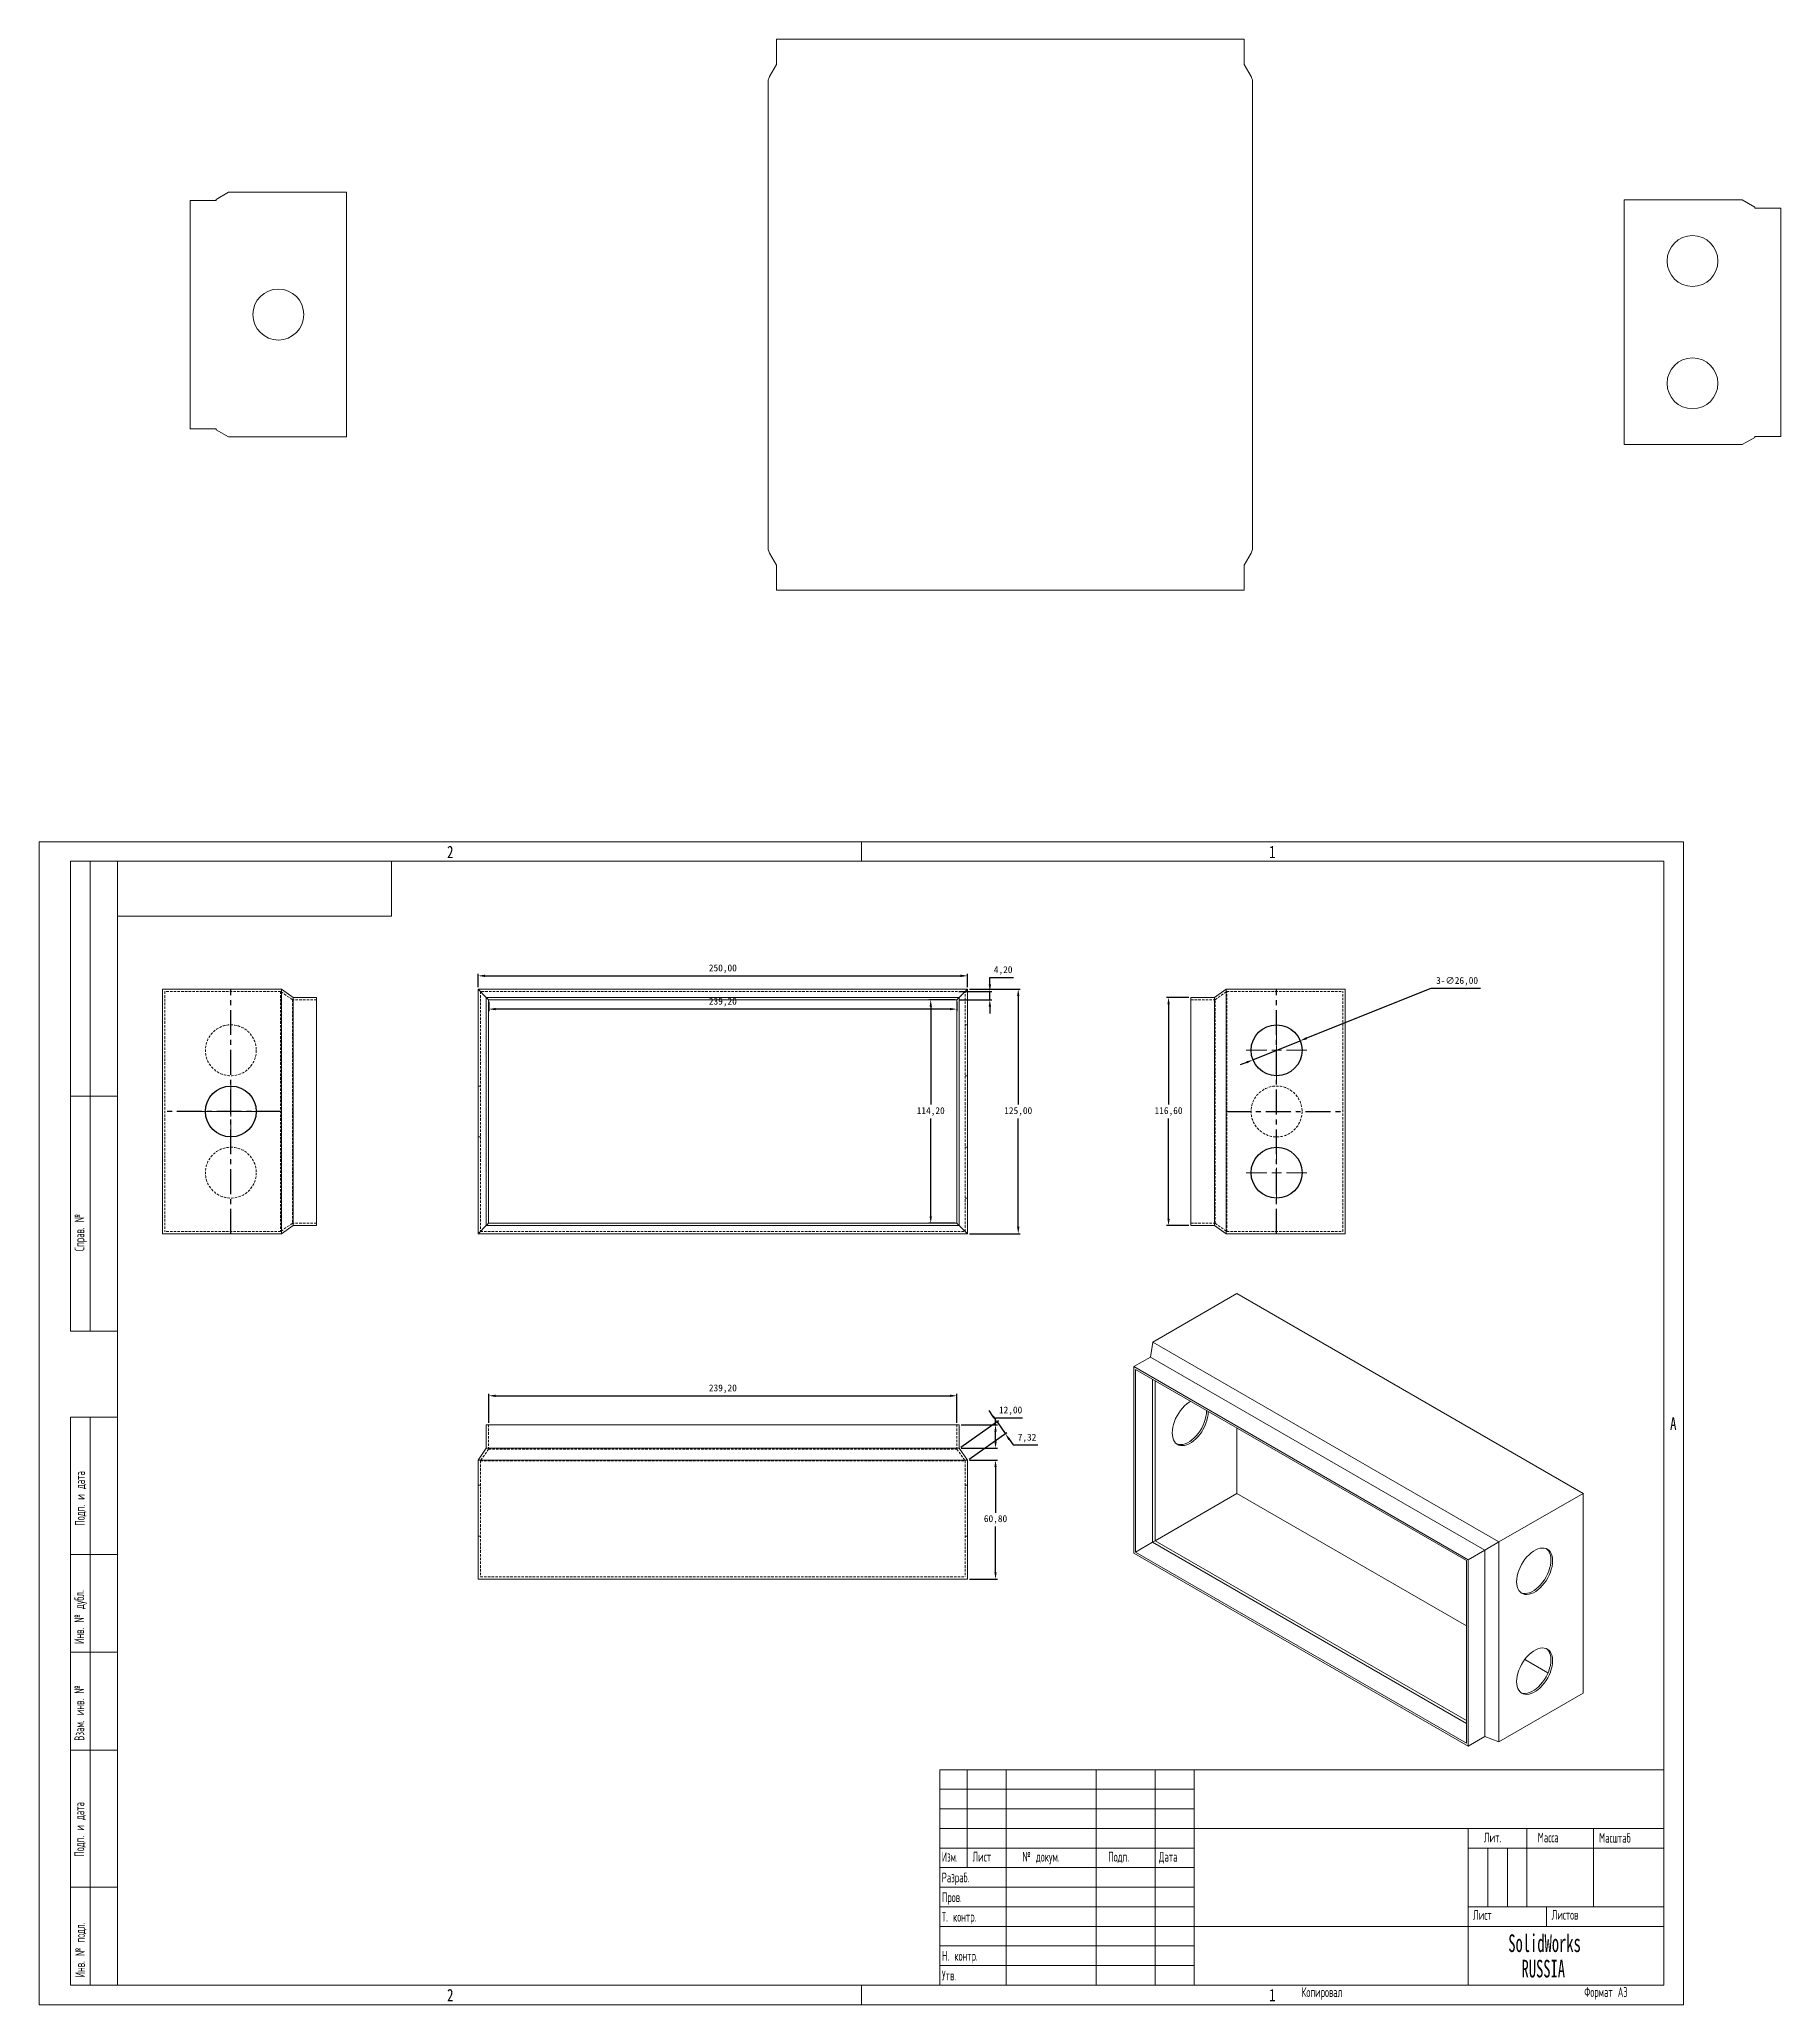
# Model space of a CAD drawing. Header units: millimetres. Extents: x -998 to 1687, y -162 to 1057.
# Drawn here: x -187 to 703, y -162 to 842 of the extents above; entities that cross this region are included whole.
import ezdxf

# ---------------------------------------------------------------- set-up
doc = ezdxf.new("R2010")
doc.units = ezdxf.units.MM
doc.header["$PDSIZE"] = -1
doc.linetypes.add('CENTERX2', pattern=[20.32, 12.7, -2.54, 2.54, -2.54])
doc.linetypes.add('HIDDEN', pattern=[1.905, 1.27, -0.635])
doc.layers.add('bz', color=3, linetype='Continuous')
doc.layers.add('ОСЕВЫЕ', color=7, linetype='Continuous')
doc.styles.add('SLDTEXTSTYLE0', font='TXT', dxfattribs={"width": 0.605, "bigfont": 'bigfont'})
doc.styles.add('SLDTEXTSTYLE1', font='TXT', dxfattribs={"width": 0.55152, "bigfont": 'bigfont'})
doc.styles.add('SLDTEXTSTYLE2', font='TXT', dxfattribs={"width": 0.605})
doc.styles.add('SLDTEXTSTYLE3', font='TXT', dxfattribs={"width": 0.75})
doc.dimstyles.new('自用', dxfattribs={"dimtxt": 3.5, "dimasz": 3.556, "dimexe": 1, "dimexo": 1, "dimgap": 1.524, "dimtad": 1, "dimtih": 1, "dimtoh": 1, "dimzin": 0, "dimtxsty": 'Standard', "dimcen": 2.5, "dimazin": 0, "dimtfac": 1, "dimtmove": 0, "dimatfit": 3, "dimfxl": 0, "dimtzin": 0, "dimarcsym": 0})

msp = doc.modelspace()

# ---------------------------------------------------------------- texts
at = {"color": 7, "linetype": 'Continuous', "lineweight": 0}
for s, insert, char_height, attachment_point, style in [('2', (22.93, 430.047), 6.35, 2, 'SLDTEXTSTYLE3'), ('1', (442.93, 430.047), 6.35, 2, 'SLDTEXTSTYLE3'), ('A', (647.737, 138.047), 6.35, 2, 'SLDTEXTSTYLE3'), ('\\M+1844C\\M+18479\\M+18484.', (551.016, -73.972), 5, 1, 'SLDTEXTSTYLE0'), ('\\M+1844D\\M+18470\\M+18483\\M+18483\\M+18470', (578.521, -73.972), 5, 1, 'SLDTEXTSTYLE0'), ('\\M+1844D\\M+18470\\M+18483\\M+1848A\\M+18484\\M+18470\\M+18471', (609.845, -74.168), 5, 1, 'SLDTEXTSTYLE0'), ('\\M+18449\\M+18478\\M+1847D.', (274.071, -83.889), 5, 1, 'SLDTEXTSTYLE1'), ('\\M+1844C\\M+18479\\M+18483\\M+18484', (289.768, -83.782), 5, 1, 'SLDTEXTSTYLE0'), ('\\M+18782 \\M+18474\\M+18480\\M+1847B\\M+18485\\M+1847D.', (315.237, -83.831), 5, 1, 'SLDTEXTSTYLE0'), ('\\M+18450\\M+18480\\M+18474\\M+18481.', (359.074, -83.838), 5, 1, 'SLDTEXTSTYLE0'), ('\\M+18444\\M+18470\\M+18484\\M+18470', (384.939, -83.827), 5, 1, 'SLDTEXTSTYLE0'), ('\\M+18451\\M+18470\\M+18478\\M+18482\\M+18470\\M+18471.', (274.025, -94.436), 5, 1, 'SLDTEXTSTYLE0'), ('\\M+18450\\M+18482\\M+18480\\M+18472.', (274.107, -104.488), 5, 1, 'SLDTEXTSTYLE0'), ('\\M+18453. \\M+1847B\\M+18480\\M+1847E\\M+18484\\M+18482.', (273.998, -114.491), 5, 1, 'SLDTEXTSTYLE0'), ('\\M+1844C\\M+18479\\M+18483\\M+18484', (545.468, -113.576), 5, 1, 'SLDTEXTSTYLE0'), ('\\M+1844C\\M+18479\\M+18483\\M+18484\\M+18480\\M+18472', (585.589, -113.485), 5, 1, 'SLDTEXTSTYLE0'), ('\\M+1844E. \\M+1847B\\M+18480\\M+1847E\\M+18484\\M+18482.', (274.123, -134.457), 5, 1, 'SLDTEXTSTYLE0'), ('\\M+18454\\M+18484\\M+18472.', (274.095, -144.493), 5, 1, 'SLDTEXTSTYLE0'), ('2', (22.93, -153.84), 6.35, 2, 'SLDTEXTSTYLE3'), ('1', (442.93, -153.84), 6.35, 2, 'SLDTEXTSTYLE3'), ('\\M+1844B\\M+18480\\M+18481\\M+18479\\M+18482\\M+18480\\M+18472\\M+18470\\M+1847C', (457.914, -152.957), 5, 1, 'SLDTEXTSTYLE0'), ('\\M+18455\\M+18480\\M+18482\\M+1847D\\M+18470\\M+18484 \\M+184403', (602.263, -152.927), 5, 1, 'SLDTEXTSTYLE0')]:
    msp.add_mtext(s, dxfattribs=dict(at, insert=insert, char_height=char_height, attachment_point=attachment_point, style=style))
at = {"color": 7, "linetype": 'Continuous', "lineweight": 0, "char_height": 5, "attachment_point": 1, "rotation": 90, "style": 'SLDTEXTSTYLE0'}
for s, insert in [('\\M+18452\\M+18481\\M+18482\\M+18470\\M+18472. \\M+18782', (-169.004, 223.011)), ('\\M+18450\\M+18480\\M+18474\\M+18481. \\M+18479 \\M+18474\\M+18470\\M+18484\\M+18470', (-168.72, 82.714)), ('\\M+18449\\M+1847E\\M+18472. \\M+18782 \\M+18474\\M+18485\\M+18471\\M+1847C.', (-169.107, 22.346)), ('\\M+18442\\M+18478\\M+18470\\M+1847D. \\M+18479\\M+1847E\\M+18472. \\M+18782', (-169.058, -27.095)), ('\\M+18450\\M+18480\\M+18474\\M+18481. \\M+18479 \\M+18474\\M+18470\\M+18484\\M+18470', (-169.036, -86.313)), ('\\M+18449\\M+1847E\\M+18472. \\M+18782 \\M+18481\\M+18480\\M+18474\\M+1847C.', (-168.697, -147.966))]:
    msp.add_mtext(s, dxfattribs=dict(at, insert=insert))

# ---------------------------------------------------------------- blocks, each defined once
blk = doc.blocks.new('SW_NOTE_0')
at = {"color": 0, "linetype": 'Continuous', "lineweight": 0, "char_height": 4.5, "attachment_point": 1, "style": 'SLDTEXTSTYLE2'}
for s, insert in [('SolidWorks', (0, 5.8)), ('RUSSIA', (3.38, -0.7))]:
    blk.add_mtext(s, dxfattribs=dict(at, insert=insert))
blk = doc.blocks.new('SW_CENTERMARKSYMBOL_0')
at = {"color": 0, "linetype": 'Continuous', "lineweight": 0}
for p, q in [((0, 2.5), (0, 7.75)), ((-2.5, 0), (-7.75, 0)), ((0, 0), (-1.25, 0)), ((0, 0), (0, 1.25)), ((0, 0), (0, -1.25)), ((0, 0), (1.25, 0)), ((2.5, 0), (7.75, 0)), ((0, -2.5), (0, -7.75))]:
    blk.add_line(p, q, dxfattribs=at)
blk = doc.blocks.new('SW_CENTERMARKSYMBOL_1')
at = {"color": 0, "linetype": 'Continuous', "lineweight": 0}
for p, q in [((0, 2.5), (0, 7.75)), ((-2.5, 0), (-7.75, 0)), ((0, 0), (-1.25, 0)), ((0, 0), (0, 1.25)), ((0, 0), (0, -1.25)), ((0, 0), (1.25, 0)), ((2.5, 0), (7.75, 0)), ((0, -2.5), (0, -7.75))]:
    blk.add_line(p, q, dxfattribs=at)
blk = doc.blocks.new('SW_CENTERMARKSYMBOL_2')
at = {"color": 0, "linetype": 'Continuous', "lineweight": 0}
for p, q in [((0, 2.5), (0, 7.75)), ((-2.5, 0), (-7.75, 0)), ((0, 0), (-1.25, 0)), ((0, 0), (0, 1.25)), ((0, 0), (0, -1.25)), ((0, 0), (1.25, 0)), ((2.5, 0), (7.75, 0)), ((0, -2.5), (0, -7.75))]:
    blk.add_line(p, q, dxfattribs=at)
blk = doc.blocks.new('*D5')
at = {"layer": 'bz', "color": 0, "lineweight": -2, "transparency": 16777216}
for p, q in [((37.2, 357.8), (37.2, 364.6)), ((40.7, 363.6), (283.6, 363.6)), ((287.2, 357.8), (287.2, 364.6))]:
    blk.add_line(p, q, dxfattribs=at)
at = {"layer": 'bz', "color": 0, "transparency": 16777216}
for points in [[(40.7, 364.2), (40.7, 363), (37.2, 363.6)], [(283.6, 364.2), (283.6, 363), (287.2, 363.6)]]:
    blk.add_solid(points, dxfattribs=at)
at = {"layer": 'Defpoints', "color": 0, "transparency": 16777216}
for p in [(287.2, 363.6), (37.2, 356.8), (287.2, 356.8)]:
    blk.add_point(p, dxfattribs=at)
at = {"layer": 'bz', "color": 0, "transparency": 16777216, "insert": (162.2, 367.2), "char_height": 3.5, "attachment_point": 5}
blk.add_mtext('250,00', dxfattribs=at)
blk = doc.blocks.new('*D6')
at = {"layer": 'bz', "color": 0, "lineweight": -2, "transparency": 16777216}
for p, q in [((288.2, 116.3), (302.5, 116.3)), ((301.5, 112.7), (301.5, 89.4)), ((301.5, 59), (301.5, 82.3)), ((288.2, 55.5), (302.5, 55.5))]:
    blk.add_line(p, q, dxfattribs=at)
at = {"layer": 'bz', "color": 0, "transparency": 16777216}
for points in [[(300.9, 112.7), (302.1, 112.7), (301.5, 116.3)], [(300.9, 59), (302.1, 59), (301.5, 55.5)]]:
    blk.add_solid(points, dxfattribs=at)
at = {"layer": 'Defpoints', "color": 0, "transparency": 16777216}
for p in [(287.2, 116.3), (287.2, 55.5), (301.5, 55.5)]:
    blk.add_point(p, dxfattribs=at)
at = {"layer": 'bz', "color": 0, "transparency": 16777216, "insert": (301.5, 85.9), "char_height": 3.5, "attachment_point": 5}
blk.add_mtext('60,80', dxfattribs=at)
blk = doc.blocks.new('*D7')
at = {"layer": 'bz', "color": 0, "lineweight": -2, "transparency": 16777216}
for p, q in [((284, 134.3), (302.5, 134.3)), ((301.5, 134.3), (301.5, 137.8)), ((301.5, 137.8), (315.3, 137.8)), ((301.5, 125.8), (301.5, 130.7)), ((284, 122.3), (302.5, 122.3))]:
    blk.add_line(p, q, dxfattribs=at)
at = {"layer": 'bz', "color": 0, "transparency": 16777216}
for points in [[(300.9, 130.7), (302.1, 130.7), (301.5, 134.3)], [(300.9, 125.8), (302.1, 125.8), (301.5, 122.3)]]:
    blk.add_solid(points, dxfattribs=at)
at = {"layer": 'Defpoints', "color": 0, "transparency": 16777216}
for p in [(283, 134.3), (301.5, 134.3), (283, 122.3)]:
    blk.add_point(p, dxfattribs=at)
at = {"layer": 'bz', "color": 0, "transparency": 16777216, "insert": (309.2, 141.4), "char_height": 3.5, "attachment_point": 5}
blk.add_mtext('12,00', dxfattribs=at)
blk = doc.blocks.new('*D8')
at = {"layer": 'bz', "color": 0, "lineweight": -2, "transparency": 16777216}
for p, q in [((300.2, 138.7), (298.2, 141.6)), ((283.8, 122.8), (303.1, 136.4)), ((302.3, 135.8), (306.5, 129.8)), ((288, 116.8), (307.3, 130.4)), ((308.5, 126.9), (310.5, 124)), ((310.5, 124), (323.1, 124))]:
    blk.add_line(p, q, dxfattribs=at)
at = {"layer": 'bz', "color": 0, "transparency": 16777216}
for points in [[(300.7, 139), (299.7, 138.4), (302.3, 135.8)], [(309, 127.2), (308, 126.5), (306.5, 129.8)]]:
    blk.add_solid(points, dxfattribs=at)
at = {"layer": 'Defpoints', "color": 0, "transparency": 16777216}
for p in [(283, 122.3), (306.5, 129.8), (287.2, 116.3)]:
    blk.add_point(p, dxfattribs=at)
at = {"layer": 'bz', "color": 0, "transparency": 16777216, "insert": (317.6, 127.5), "char_height": 3.5, "attachment_point": 5}
blk.add_mtext('7,32', dxfattribs=at)
blk = doc.blocks.new('*D9')
at = {"layer": 'bz', "color": 0, "lineweight": -2, "transparency": 16777216}
for p, q in [((288.2, 356.8), (314.1, 356.8)), ((313.1, 353.3), (313.1, 297.9)), ((313.1, 235.4), (313.1, 290.7)), ((288.2, 231.8), (314.1, 231.8))]:
    blk.add_line(p, q, dxfattribs=at)
at = {"layer": 'bz', "color": 0, "transparency": 16777216}
for points in [[(312.5, 353.3), (313.7, 353.3), (313.1, 356.8)], [(312.5, 235.4), (313.7, 235.4), (313.1, 231.8)]]:
    blk.add_solid(points, dxfattribs=at)
at = {"layer": 'Defpoints', "color": 0, "transparency": 16777216}
for p in [(287.2, 356.8), (287.2, 231.8), (313.1, 231.8)]:
    blk.add_point(p, dxfattribs=at)
at = {"layer": 'bz', "color": 0, "transparency": 16777216, "insert": (313.1, 294.3), "char_height": 3.5, "attachment_point": 5}
blk.add_mtext('125,00', dxfattribs=at)
blk = doc.blocks.new('*D11')
at = {"layer": 'bz', "color": 0, "lineweight": -2, "transparency": 16777216}
for p, q in [((298.6, 359.2), (298.6, 362.7)), ((298.6, 362.7), (310.6, 362.7)), ((282.8, 355.6), (299.6, 355.6)), ((282.8, 351.4), (299.6, 351.4)), ((298.6, 351.4), (298.6, 355.6)), ((298.6, 347.9), (298.6, 344.3))]:
    blk.add_line(p, q, dxfattribs=at)
at = {"layer": 'bz', "color": 0, "transparency": 16777216}
for points in [[(298, 359.2), (299.2, 359.2), (298.6, 355.6)], [(298, 347.9), (299.2, 347.9), (298.6, 351.4)]]:
    blk.add_solid(points, dxfattribs=at)
at = {"layer": 'Defpoints', "color": 0, "transparency": 16777216}
for p in [(281.8, 355.6), (281.8, 351.4), (298.6, 355.6)]:
    blk.add_point(p, dxfattribs=at)
at = {"layer": 'bz', "color": 0, "transparency": 16777216, "insert": (305.4, 366.3), "char_height": 3.5, "attachment_point": 5}
blk.add_mtext('4,20', dxfattribs=at)
blk = doc.blocks.new('*D12')
at = {"layer": 'bz', "color": 0, "lineweight": -2, "transparency": 16777216}
for p, q in [((400.3, 352.6), (388.9, 352.6)), ((389.9, 349.1), (389.9, 297.9)), ((389.9, 239.6), (389.9, 290.7)), ((400.3, 236), (388.9, 236))]:
    blk.add_line(p, q, dxfattribs=at)
at = {"layer": 'bz', "color": 0, "transparency": 16777216}
for points in [[(389.3, 349.1), (390.5, 349.1), (389.9, 352.6)], [(389.3, 239.6), (390.5, 239.6), (389.9, 236)]]:
    blk.add_solid(points, dxfattribs=at)
at = {"layer": 'Defpoints', "color": 0, "transparency": 16777216}
for p in [(401.3, 352.6), (389.9, 236), (401.3, 236)]:
    blk.add_point(p, dxfattribs=at)
at = {"layer": 'bz', "color": 0, "transparency": 16777216, "insert": (389.9, 294.3), "char_height": 3.5, "attachment_point": 5}
blk.add_mtext('116,60', dxfattribs=at)
blk = doc.blocks.new('*D13')
at = {"layer": 'bz', "color": 0, "lineweight": -2, "transparency": 16777216}
for p, q in [((42.6, 135.3), (42.6, 150.1)), ((46.1, 149.1), (278.2, 149.1)), ((281.8, 135.3), (281.8, 150.1))]:
    blk.add_line(p, q, dxfattribs=at)
at = {"layer": 'bz', "color": 0, "transparency": 16777216}
for points in [[(46.1, 149.7), (46.1, 148.5), (42.6, 149.1)], [(278.2, 149.7), (278.2, 148.5), (281.8, 149.1)]]:
    blk.add_solid(points, dxfattribs=at)
at = {"layer": 'Defpoints', "color": 0, "transparency": 16777216}
for p in [(281.8, 149.1), (42.6, 134.3), (281.8, 134.3)]:
    blk.add_point(p, dxfattribs=at)
at = {"layer": 'bz', "color": 0, "transparency": 16777216, "insert": (162.2, 152.7), "char_height": 3.5, "attachment_point": 5}
blk.add_mtext('239,20', dxfattribs=at)
blk = doc.blocks.new('*D14')
at = {"layer": 'bz', "color": 0, "lineweight": -2, "transparency": 16777216}
for p, q in [((42.6, 350.4), (42.6, 345.6)), ((278.2, 346.6), (46.1, 346.6)), ((281.8, 350.4), (281.8, 345.6))]:
    blk.add_line(p, q, dxfattribs=at)
at = {"layer": 'bz', "color": 0, "transparency": 16777216}
for points in [[(46.1, 347.2), (46.1, 346), (42.6, 346.6)], [(278.2, 347.2), (278.2, 346), (281.8, 346.6)]]:
    blk.add_solid(points, dxfattribs=at)
at = {"layer": 'Defpoints', "color": 0, "transparency": 16777216}
for p in [(42.6, 351.4), (281.8, 351.4), (42.6, 346.6)]:
    blk.add_point(p, dxfattribs=at)
at = {"layer": 'bz', "color": 0, "transparency": 16777216, "insert": (162.2, 350.2), "char_height": 3.5, "attachment_point": 5}
blk.add_mtext('239,20', dxfattribs=at)
blk = doc.blocks.new('*D15')
at = {"layer": 'bz', "color": 0, "lineweight": -2, "transparency": 16777216}
for p, q in [((280.8, 351.4), (267.4, 351.4)), ((268.4, 347.9), (268.4, 297.9)), ((268.4, 240.8), (268.4, 290.7)), ((280.8, 237.2), (267.4, 237.2))]:
    blk.add_line(p, q, dxfattribs=at)
at = {"layer": 'bz', "color": 0, "transparency": 16777216}
for points in [[(267.8, 347.9), (269, 347.9), (268.4, 351.4)], [(267.8, 240.8), (269, 240.8), (268.4, 237.2)]]:
    blk.add_solid(points, dxfattribs=at)
at = {"layer": 'Defpoints', "color": 0, "transparency": 16777216}
for p in [(268.4, 351.4), (281.8, 351.4), (281.8, 237.2)]:
    blk.add_point(p, dxfattribs=at)
at = {"layer": 'bz', "color": 0, "transparency": 16777216, "insert": (268.4, 294.3), "char_height": 3.5, "attachment_point": 5}
blk.add_mtext('114,20', dxfattribs=at)
blk = doc.blocks.new('*D16')
at = {"layer": 'bz', "color": 0, "lineweight": -2, "transparency": 16777216}
for p, q in [((523.8, 357.2), (460.4, 331.7)), ((549.2, 357.2), (523.8, 357.2)), ((433, 320.7), (457.1, 330.4)), ((429.7, 319.4), (426.4, 318.1))]:
    blk.add_line(p, q, dxfattribs=at)
at = {"layer": 'bz', "color": 0, "transparency": 16777216}
for points in [[(460.2, 332.3), (460.7, 331.2), (457.1, 330.4)], [(429.5, 319.9), (429.9, 318.8), (433, 320.7)]]:
    blk.add_solid(points, dxfattribs=at)
at = {"layer": 'Defpoints', "color": 0, "transparency": 16777216}
for p in [(457.1, 330.4), (433, 320.7)]:
    blk.add_point(p, dxfattribs=at)
at = {"layer": 'bz', "color": 0, "transparency": 16777216, "insert": (537.3, 360.8), "char_height": 3.5, "attachment_point": 5}
blk.add_mtext('3-∅26,00', dxfattribs=at)

# ---------------------------------------------------------------- dimensions: what is measured, and where the dimension line sits
at = {"layer": 'bz'}
for base, p1, p2, picture, middle in [((287.159, 363.626), (37.159, 356.813), (287.159, 356.813), '*D5', (162.159, 367.191)), ((42.56, 346.623), (281.757, 351.412), (42.56, 351.412), '*D14', (162.159, 350.189)), ((281.757, 149.143), (42.56, 134.275), (281.757, 134.275), '*D13', (162.159, 152.708))]:
    dim = msp.add_linear_dim(base=base, p1=p1, p2=p2, dimstyle='自用', dxfattribs=at)
    dim.commit()
    dim.dimension.update_dxf_attribs({"geometry": picture, "text_midpoint": middle})
for base, p1, p2, picture, middle in [((298.603, 355.613), (281.757, 351.412), (281.757, 355.613), '*D11', (305.377, 366.291)), ((268.426, 351.412), (281.757, 237.214), (281.757, 351.412), '*D15', (268.426, 294.313)), ((313.074, 231.813), (287.159, 356.813), (287.159, 231.813), '*D9', (313.074, 294.313)), ((389.909, 236.014), (401.285, 352.612), (401.285, 236.014), '*D12', (389.909, 294.313)), ((301.51, 134.275), (282.957, 122.275), (282.957, 134.275), '*D7', (309.159, 141.396)), ((301.51, 55.475), (287.159, 116.275), (287.159, 55.475), '*D6', (301.51, 85.875))]:
    dim = msp.add_linear_dim(base=base, p1=p1, p2=p2, angle=90, dimstyle='自用', dxfattribs=at)
    dim.commit()
    dim.dimension.update_dxf_attribs({"geometry": picture, "text_midpoint": middle})
dim = msp.add_diameter_dim_2p(p1=(433.025, 320.709), p2=(457.144, 330.417), text='3-<>', dimstyle='自用', dxfattribs=at)
dim.commit()
dim.dimension.update_dxf_attribs({"geometry": '*D16', "text_midpoint": (537.255, 357.237), "dimtype": 163})
dim = msp.add_aligned_dim(p1=(282.9574, 122.2748), p2=(287.1586, 116.2748), distance=23.5638, dimstyle='自用', dxfattribs=at)
dim.commit()
dim.dimension.update_dxf_attribs({"geometry": '*D8', "text_midpoint": (317.6059, 127.5303)})

# ---------------------------------------------------------------- linework, layer by layer
at = {"color": 7, "linetype": 'Continuous', "lineweight": 15}
for p, q in [((189.549, 829.095), (189.549, 841.93)), ((428.546, 841.93), (189.549, 841.93)), ((428.546, 841.93), (428.546, 829.095)), ((186.025, 822.953), (189.549, 829.095)), ((432.069, 822.953), (428.546, 829.095)), ((185.696, 821.975), (185.347, 821.232)), ((185.347, 821.232), (185.347, 637.842)), ((186.025, 822.953), (185.696, 821.975)), ((432.398, 821.975), (432.069, 822.953)), ((432.747, 821.232), (432.398, 821.975)), ((432.747, 821.232), (432.747, 637.842)), ((-96.688, 760.174), (-90.278, 763.85)), ((-30, 763.85), (-90.278, 763.85)), ((-30, 763.85), (-30, 638.85)), ((-109.95, 759.649), (-109.95, 643.052)), ((-96.688, 759.649), (-109.95, 759.649)), ((-96.688, 760.174), (-96.688, 759.649)), ((682.948, 759.937), (622.669, 759.937)), ((622.669, 634.937), (622.669, 759.937)), ((689.357, 756.261), (682.948, 759.937)), ((689.357, 755.736), (689.357, 756.261)), ((702.619, 755.736), (689.357, 755.736)), ((702.619, 639.139), (702.619, 755.736)), ((-109.95, 643.052), (-96.688, 643.052)), ((-96.688, 643.052), (-96.688, 642.527)), ((-96.688, 642.527), (-90.278, 638.85)), ((-90.278, 638.85), (-30, 638.85)), ((185.347, 581.279), (185.347, 637.842)), ((432.747, 581.279), (432.747, 637.842)), ((622.669, 634.937), (682.948, 634.937)), ((689.357, 638.614), (682.948, 634.937)), ((689.357, 639.139), (702.619, 639.139)), ((689.357, 638.614), (689.357, 639.139)), ((185.347, 581.279), (185.696, 580.536)), ((185.696, 580.536), (186.025, 579.559)), ((186.025, 579.559), (189.549, 573.416)), ((189.549, 560.581), (189.549, 573.416)), ((432.069, 579.559), (428.546, 573.416)), ((428.546, 573.416), (428.546, 560.581)), ((432.069, 579.559), (432.398, 580.536)), ((432.398, 580.536), (432.747, 581.279)), ((189.549, 560.581), (428.546, 560.581)), ((-171.006, 182.106), (-171.006, 422.106)), ((-147.006, 422.106), (-171.006, 422.106)), ((-171.006, 182.106), (-171.006, 422.106)), ((-161.006, 182.106), (-161.006, 422.106)), ((-161.006, 182.106), (-161.006, 422.106)), ((-147.006, 422.106), (-147.006, -151.894)), ((642.994, 422.106), (-147.006, 422.106)), ((-147.006, 422.106), (-147.006, -151.894)), ((-7.006, 394.106), (-7.006, 422.106)), ((642.994, -151.894), (642.994, 422.106)), ((-147.006, 394.106), (-7.006, 394.106)), ((-63.332, 356.813), (-124.132, 356.813)), ((-124.132, 356.813), (-124.132, 231.813)), ((-63.332, 356.813), (-63.332, 231.813)), ((-57.332, 352.612), (-63.332, 356.813)), ((-57.332, 352.612), (-57.332, 236.014)), ((-45.332, 352.612), (-57.332, 352.612)), ((-45.332, 352.612), (-45.332, 236.014)), ((41.36, 352.612), (37.159, 356.813)), ((287.159, 356.813), (37.159, 356.813)), ((37.159, 356.813), (37.159, 231.813)), ((41.36, 352.612), (41.36, 236.014)), ((282.957, 352.612), (41.36, 352.612)), ((281.757, 351.412), (42.56, 351.412)), ((42.56, 351.412), (42.56, 237.214)), ((281.757, 237.214), (281.757, 351.412)), ((282.957, 352.612), (287.159, 356.813)), ((282.957, 236.014), (282.957, 352.612)), ((287.159, 231.813), (287.159, 356.813)), ((401.285, 236.014), (401.285, 352.612)), ((401.285, 352.612), (413.285, 352.612)), ((413.285, 352.612), (419.285, 356.813)), ((413.285, 236.014), (413.285, 352.612)), ((419.285, 231.813), (419.285, 356.813)), ((419.285, 356.813), (480.085, 356.813)), ((480.085, 231.813), (480.085, 356.813)), ((-171.006, 302.106), (-147.006, 302.106)), ((-147.006, 302.106), (-171.006, 302.106)), ((-63.332, 231.813), (-124.132, 231.813)), ((-57.332, 236.014), (-63.332, 231.813)), ((-45.332, 236.014), (-57.332, 236.014)), ((41.36, 236.014), (37.159, 231.813)), ((37.159, 231.813), (287.159, 231.813)), ((41.36, 236.014), (282.957, 236.014)), ((42.56, 237.214), (281.757, 237.214)), ((282.957, 236.014), (287.159, 231.813)), ((401.285, 236.014), (413.285, 236.014)), ((413.285, 236.014), (419.285, 231.813)), ((419.285, 231.813), (480.085, 231.813)), ((381.866, 176.507), (424.858, 201.326)), ((601.635, 99.275), (424.858, 201.326)), ((-171.006, 182.106), (-147.006, 182.106)), ((380.594, 168.913), (381.866, 176.507)), ((558.643, 74.456), (381.866, 176.507)), ((372.109, 164.014), (380.594, 168.913)), ((542.944, 65.393), (372.109, 164.014)), ((372.109, 164.014), (372.109, 68.808)), ((542.095, 64.903), (372.957, 162.544)), ((372.957, 162.544), (372.957, 69.298)), ((551.429, 70.292), (380.594, 168.913)), ((381.71, 157.492), (381.71, 74.35)), ((382.982, 156.757), (382.982, 75.084)), ((410.15, 140.822), (410.148, 141.075)), ((-171.006, -151.894), (-171.006, 138.106)), ((-171.006, 138.106), (-147.006, 138.106)), ((-161.006, -151.894), (-161.006, 138.106)), ((41.36, 134.275), (282.957, 134.275)), ((41.36, 134.275), (41.36, 122.275)), ((282.957, 134.275), (282.957, 122.275)), ((424.858, 132.583), (424.858, 99.259)), ((41.36, 122.275), (37.159, 116.275)), ((41.36, 122.275), (282.957, 122.275)), ((282.957, 122.275), (287.159, 116.275)), ((37.159, 116.275), (37.159, 55.475)), ((37.159, 116.275), (287.159, 116.275)), ((287.159, 116.275), (287.159, 55.475)), ((382.982, 75.084), (424.858, 99.259)), ((424.858, 99.259), (542.095, 31.579)), ((558.643, 74.456), (601.635, 99.275)), ((601.635, -2.793), (601.635, 99.275)), ((372.957, 69.298), (381.71, 74.35)), ((381.71, 74.35), (382.982, 75.084)), ((381.71, 74.35), (542.095, -18.238)), ((382.982, 75.084), (542.095, -16.77)), ((542.944, 65.393), (551.429, 70.292)), ((551.429, 70.292), (558.643, 74.456)), ((551.429, -24.915), (551.429, 70.292)), ((558.643, -27.611), (558.643, 74.456)), ((-147.006, 68.106), (-171.006, 68.106)), ((372.109, 68.808), (542.944, -29.814)), ((372.957, 69.298), (542.095, -28.344)), ((542.095, -28.344), (542.095, 64.903)), ((542.944, -29.814), (542.944, 65.393)), ((37.159, 55.475), (287.159, 55.475)), ((-147.006, 18.106), (-171.006, 18.106)), ((571.846, 14.405), (583.726, 7.546)), ((558.643, -27.611), (601.635, -2.793)), ((542.944, -29.814), (551.429, -24.915)), ((551.429, -24.915), (558.643, -27.611)), ((-147.006, -31.894), (-171.006, -31.894)), ((272.994, -41.894), (642.994, -41.894)), ((272.994, -41.894), (272.994, -151.894)), ((286.994, -91.894), (286.994, -41.894)), ((306.994, -41.894), (306.994, -151.894)), ((352.994, -41.894), (352.994, -151.894)), ((382.994, -41.894), (382.994, -151.894)), ((402.994, -41.894), (402.994, -151.894)), ((402.994, -71.894), (642.994, -71.894)), ((542.994, -71.894), (542.994, -151.894)), ((572.994, -71.894), (572.994, -111.894)), ((606.994, -71.894), (606.994, -111.894)), ((272.994, -81.894), (402.994, -81.894)), ((542.994, -81.894), (642.994, -81.894)), ((272.994, -91.894), (402.994, -91.894)), ((-171.006, -101.894), (-147.006, -101.894)), ((542.994, -111.894), (642.994, -111.894)), ((582.994, -111.894), (582.994, -121.894)), ((402.994, -121.894), (642.994, -121.894)), ((-171.006, -151.894), (-147.006, -151.894)), ((-147.006, -151.894), (642.994, -151.894))]:
    msp.add_line(p, q, dxfattribs=at)
at = {"color": 7, "linetype": 'HIDDEN', "lineweight": 0}
for p, q in [((-63.711, 355.613), (-122.932, 355.613)), ((-122.932, 355.613), (-122.932, 233.013)), ((-57.711, 351.412), (-63.711, 355.613)), ((-63.711, 355.613), (-63.711, 233.013)), ((-45.332, 351.412), (-57.711, 351.412)), ((-57.711, 351.412), (-57.711, 237.214)), ((38.359, 355.613), (38.359, 233.013)), ((285.959, 355.613), (38.359, 355.613)), ((42.56, 351.412), (41.36, 352.612)), ((281.757, 351.412), (282.957, 352.612)), ((285.959, 233.013), (285.959, 355.613)), ((401.285, 351.412), (413.663, 351.412)), ((413.663, 351.412), (419.663, 355.613)), ((413.663, 237.214), (413.663, 351.412)), ((419.663, 355.613), (478.885, 355.613)), ((419.663, 233.013), (419.663, 355.613)), ((478.885, 233.013), (478.885, 355.613)), ((287.159, 338.563), (285.959, 338.563)), ((285.959, 312.563), (287.159, 312.563)), ((38.359, 307.313), (37.159, 307.313)), ((37.159, 281.313), (38.359, 281.313)), ((287.159, 276.063), (285.959, 276.063)), ((285.959, 250.063), (287.159, 250.063)), ((-63.711, 233.013), (-122.932, 233.013)), ((-57.711, 237.214), (-63.711, 233.013)), ((-45.332, 237.214), (-57.711, 237.214)), ((38.359, 233.013), (285.959, 233.013)), ((42.56, 237.214), (41.36, 236.014)), ((281.757, 237.214), (282.957, 236.014)), ((401.285, 237.214), (413.663, 237.214)), ((413.663, 237.214), (419.663, 233.013)), ((419.663, 233.013), (478.885, 233.013)), ((42.56, 134.275), (42.56, 121.896)), ((281.757, 134.275), (281.757, 121.896)), ((42.56, 121.896), (38.359, 115.896)), ((42.56, 121.896), (281.757, 121.896)), ((281.757, 121.896), (285.959, 115.896)), ((38.359, 115.896), (38.359, 56.675)), ((38.359, 115.896), (285.959, 115.896)), ((285.959, 115.896), (285.959, 56.675)), ((38.359, 103.475), (37.159, 103.475)), ((287.159, 103.475), (285.959, 103.475)), ((37.159, 77.475), (38.359, 77.475)), ((285.959, 77.475), (287.159, 77.475)), ((38.359, 56.675), (285.959, 56.675))]:
    msp.add_line(p, q, dxfattribs=at)
at = {"color": 7, "linetype": 'CENTERX2'}
for p, q in [((-89.132, 231.813), (-89.132, 356.813)), ((445.085, 231.813), (445.085, 356.813)), ((-63.332, 294.313), (-124.132, 294.313)), ((419.285, 294.313), (480.085, 294.313))]:
    msp.add_line(p, q, dxfattribs=at)
at = {"color": 7, "linetype": 'Continuous', "lineweight": 0}
for p, q in [((272.994, -51.894), (402.994, -51.894)), ((272.994, -61.894), (402.994, -61.894)), ((272.994, -71.894), (402.994, -71.894)), ((552.994, -81.894), (552.994, -111.894)), ((562.994, -81.894), (562.994, -111.894)), ((272.994, -101.894), (402.994, -101.894)), ((272.994, -111.894), (402.994, -111.894)), ((272.994, -121.894), (402.994, -121.894)), ((272.994, -131.894), (402.994, -131.894)), ((272.994, -141.894), (402.994, -141.894))]:
    msp.add_line(p, q, dxfattribs=at)
at = {"color": 7, "linetype": 'Continuous', "lineweight": 15, "flags": 128}
for points in [[(401.177, 146.254), (400.381, 145.776), (399.235, 144.948), (398.117, 143.971), (397.044, 142.861), (396.032, 141.634), (395.098, 140.312), (394.257, 138.913), (393.521, 137.461), (392.902, 135.979), (392.411, 134.489), (392.054, 133.015), (391.838, 131.581), (391.765, 130.209), (391.838, 128.92), (392.054, 127.736), (392.411, 126.674), (392.902, 125.751), (393.521, 124.983), (394.257, 124.38), (395.098, 123.954), (396.032, 123.709), (397.044, 123.651), (398.117, 123.78), (399.235, 124.094), (400.381, 124.588), (401.535, 125.254), (402.68, 126.083), (403.798, 127.06), (404.872, 128.17), (405.883, 129.396), (406.817, 130.719), (407.659, 132.117), (408.395, 133.569), (409.013, 135.052), (409.505, 136.542), (409.861, 138.015), (410.078, 139.45), (410.15, 140.822), (410.15, 140.822)], [(409.299, 141.565), (409.302, 141.312), (409.229, 139.94), (409.013, 138.505), (408.656, 137.031), (408.165, 135.542), (407.546, 134.059), (406.81, 132.607), (405.969, 131.209), (405.035, 129.886), (404.023, 128.66), (402.95, 127.549), (401.832, 126.573), (400.686, 125.744), (399.532, 125.078), (398.387, 124.584), (397.269, 124.27), (396.195, 124.141), (395.184, 124.199), (394.25, 124.444), (394.048, 124.526)], [(586.078, 64.778), (586.006, 66.066), (585.79, 67.251), (585.433, 68.313), (584.941, 69.235), (584.323, 70.004), (583.587, 70.606), (582.745, 71.033), (581.811, 71.277), (580.8, 71.335), (579.727, 71.206), (578.608, 70.892), (577.463, 70.398), (576.309, 69.732), (575.163, 68.904), (574.045, 67.927), (572.972, 66.816), (571.96, 65.59), (571.026, 64.267), (570.185, 62.869), (569.449, 61.417), (568.831, 59.935), (568.339, 58.445), (567.982, 56.971), (567.766, 55.537), (567.694, 54.164), (567.766, 52.876), (567.982, 51.691), (568.339, 50.629), (568.831, 49.707), (569.449, 48.939), (570.185, 48.336), (571.026, 47.909), (571.96, 47.665), (572.972, 47.607), (574.045, 47.736), (575.163, 48.05), (576.309, 48.544), (577.463, 49.21), (578.608, 50.038), (579.727, 51.015), (580.8, 52.126), (581.811, 53.352), (582.745, 54.675), (583.587, 56.073), (584.323, 57.525), (584.941, 59.007), (585.433, 60.497), (585.79, 61.971), (586.006, 63.405), (586.078, 64.778)], [(582.947, 70.951), (583.474, 70.493), (584.093, 69.725), (584.584, 68.803), (584.941, 67.741), (585.157, 66.556), (585.23, 65.268), (585.157, 63.895), (584.941, 62.461), (584.584, 60.987), (584.093, 59.497), (583.474, 58.015), (582.738, 56.563), (581.897, 55.164), (580.963, 53.842), (579.951, 52.616), (578.878, 51.505), (577.76, 50.528), (576.615, 49.7), (575.46, 49.034), (574.315, 48.54), (573.197, 48.226), (572.123, 48.097), (571.112, 48.155), (570.178, 48.399), (569.976, 48.481)], [(586.078, 13.744), (586.006, 15.032), (585.79, 16.217), (585.433, 17.279), (584.941, 18.201), (584.323, 18.97), (583.587, 19.572), (582.745, 19.999), (581.811, 20.243), (580.8, 20.301), (579.727, 20.173), (578.608, 19.859), (577.463, 19.365), (576.309, 18.698), (575.163, 17.87), (574.045, 16.893), (572.972, 15.783), (571.96, 14.556), (571.026, 13.234), (570.185, 11.835), (569.449, 10.383), (568.831, 8.901), (568.339, 7.411), (567.982, 5.937), (567.766, 4.503), (567.694, 3.131), (567.766, 1.842), (567.982, 0.657), (568.339, -0.404), (568.831, -1.327), (569.449, -2.095), (570.185, -2.698), (571.026, -3.124), (571.96, -3.369), (572.972, -3.427), (574.045, -3.298), (575.163, -2.984), (576.309, -2.49), (577.463, -1.824), (578.608, -0.995), (579.727, -0.018), (580.8, 1.092), (581.811, 2.318), (582.745, 3.641), (583.587, 5.039), (584.323, 6.491), (584.941, 7.974), (585.433, 9.464), (585.79, 10.937), (586.006, 12.372), (586.078, 13.744)], [(582.947, 19.917), (583.474, 19.46), (584.093, 18.691), (584.584, 17.769), (584.941, 16.707), (585.157, 15.522), (585.23, 14.234), (585.157, 12.861), (584.941, 11.427), (584.584, 9.953), (584.093, 8.464), (583.474, 6.981), (582.738, 5.529), (581.897, 4.131), (580.963, 2.808), (579.951, 1.582), (578.878, 0.471), (577.76, -0.506), (576.615, -1.334), (575.46, -2), (574.315, -2.494), (573.197, -2.808), (572.123, -2.937), (571.112, -2.879), (570.178, -2.635), (569.976, -2.552)]]:
    msp.add_lwpolyline(points, dxfattribs=at)
at = {"color": 7, "linetype": 'Continuous', "lineweight": 15}
for centre in [(657.558, 728.687), (-64.888, 701.35), (657.558, 666.187), (445.085, 325.563), (-89.132, 294.313), (445.085, 263.063)]:
    msp.add_circle(centre, 13, dxfattribs=at)
at = {"color": 7, "linetype": 'HIDDEN', "lineweight": 0}
for centre in [(-89.132, 325.563), (445.085, 294.313), (-89.132, 263.063)]:
    msp.add_circle(centre, 13, dxfattribs=at)
at = {"color": 7, "linetype": 'Continuous'}
for centre in [(445.085, 325.563), (-89.132, 294.313), (445.085, 263.063)]:
    msp.add_circle(centre, 13, dxfattribs=at)
at = {"layer": 'ОСЕВЫЕ', "lineweight": 0}
for p, q in [((-187.006, 432.106), (652.994, 432.106)), ((-187.006, 432.106), (-187.006, -161.894)), ((652.994, 432.106), (652.994, -161.894)), ((-187.006, -161.894), (652.994, -161.894))]:
    msp.add_line(p, q, dxfattribs=at)
at = {"layer": 'ОСЕВЫЕ', "lineweight": 15}
for p, q in [((232.994, 432.106), (232.994, 422.106)), ((232.994, -151.894), (232.994, -161.894))]:
    msp.add_line(p, q, dxfattribs=at)

# ---------------------------------------------------------------- block references
at = {"color": 7, "linetype": 'Continuous', "lineweight": 0, "xscale": 2, "yscale": 2, "zscale": 2}
for name, p in [('SW_CENTERMARKSYMBOL_0', (445.085, 325.563)), ('SW_CENTERMARKSYMBOL_2', (-89.132, 294.313)), ('SW_CENTERMARKSYMBOL_1', (445.085, 263.063)), ('SW_NOTE_0', (563.466, -137.578))]:
    msp.add_blockref(name, p, dxfattribs=at)

msp.set_redraw_order([(e.dxf.handle, doc.entitydb.next_handle()) for e in msp.query("TEXT MTEXT ATTDEF DIMENSION ARC_DIMENSION")])  # texts and dimensions are drawn at this point

doc.saveas('drawing.dxf')
